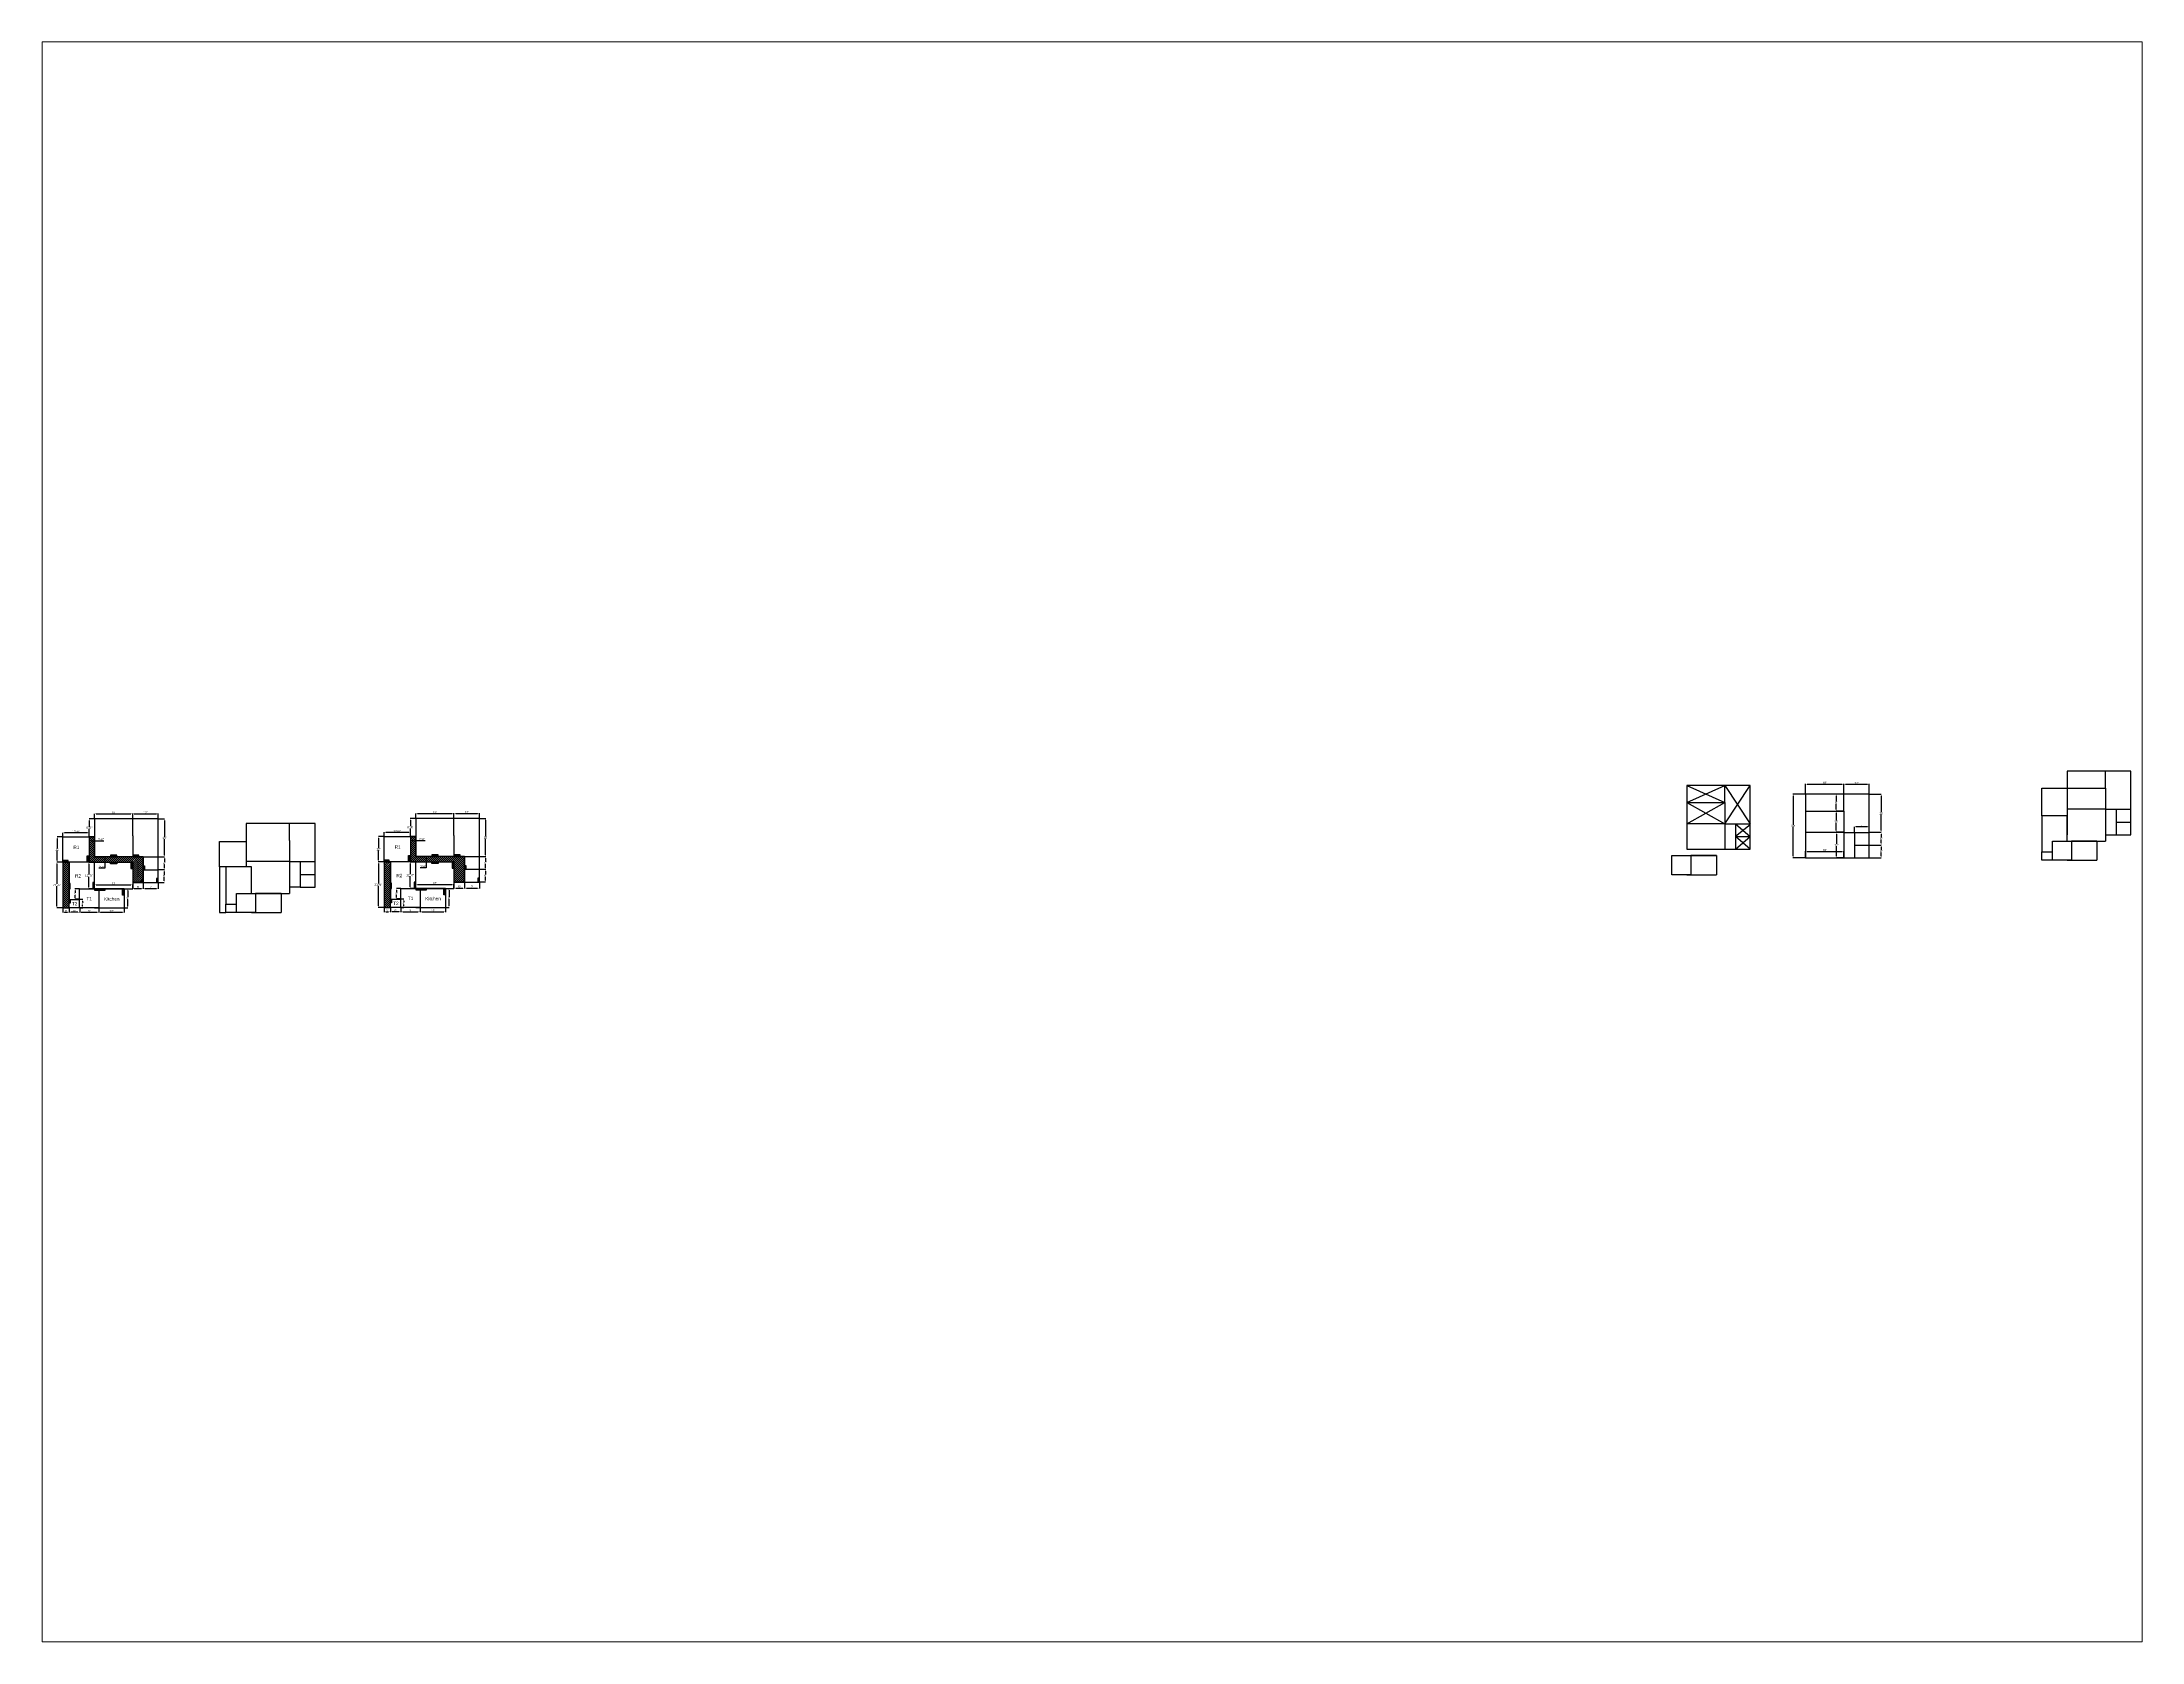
# Paper-space layout 'Layout1' of a CAD drawing. Header units: feet. Extents: x 1.05 to 9.45, y 0.8 to 7.2.
# The model-space entities are those that its viewports show. They can reach past a viewport. Long polylines and large blocks are cut down to what shows.
import ezdxf

# ---------------------------------------------------------------- set-up
doc = ezdxf.new("R2010")
doc.units = ezdxf.units.FT
doc.header["$MEASUREMENT"] = 0
doc.styles.get("Standard").update_dxf_attribs({"font": 'arial.ttf'})
doc.dimstyles.new('base', dxfattribs={"dimscale": 5, "dimtxt": 2.5, "dimasz": 1.9375, "dimexe": 0.18, "dimexo": 0.0625, "dimgap": 0.09, "dimtad": 1, "dimtih": 1, "dimtoh": 1, "dimzin": 0, "dimdsep": 46, "dimlunit": 4, "dimtxsty": 'Standard', "dimcen": 0.09, "dimclrd": 3, "dimclre": 2, "dimclrt": 4, "dimadec": 0, "dimazin": 0, "dimtfac": 1, "dimtofl": 0, "dimtmove": 0, "dimatfit": 3, "dimfxl": 1, "dimtfillclr": 1, "dimtolj": 1, "dimtzin": 0, "dimarcsym": 0})

# ---------------------------------------------------------------- blocks, each defined once
blk = doc.blocks.new('*D59')
at = {"color": 2, "lineweight": -2, "transparency": 16777216}
for p, q in [((10040, 779), (9969, 779)), ((10040, 419), (9969, 419))]:
    blk.add_line(p, q, dxfattribs=at)
at = {"color": 3, "lineweight": -2, "transparency": 16777216}
for p, q in [((9970, 769), (9970, 606)), ((9970, 429), (9970, 592))]:
    blk.add_line(p, q, dxfattribs=at)
at = {"color": 3, "transparency": 16777216}
for points in [[(9969, 769), (9972, 769), (9970, 779)], [(9969, 429), (9972, 429), (9970, 419)]]:
    blk.add_solid(points, dxfattribs=at)
at = {"layer": 'Defpoints', "color": 0, "transparency": 16777216}
for p in [(10041, 779), (9970, 419), (10041, 419)]:
    blk.add_point(p, dxfattribs=at)
at = {"color": 4, "transparency": 16777216, "insert": (9970, 599), "char_height": 12.5, "attachment_point": 5}
blk.add_mtext("\\A1;30'", dxfattribs=at)
blk = doc.blocks.new('*D60')
at = {"color": 2, "lineweight": -2, "transparency": 16777216}
for p, q in [((10041, 779), (10041, 837)), ((10257, 779), (10257, 837))]:
    blk.add_line(p, q, dxfattribs=at)
at = {"color": 3, "lineweight": -2, "transparency": 16777216}
blk.add_line((10050, 836), (10247, 836), dxfattribs=at)
at = {"color": 3, "transparency": 16777216}
for points in [[(10050, 837), (10050, 834), (10041, 836)], [(10247, 837), (10247, 834), (10257, 836)]]:
    blk.add_solid(points, dxfattribs=at)
at = {"layer": 'Defpoints', "color": 0, "transparency": 16777216}
for p in [(10257, 836), (10041, 779), (10257, 779)]:
    blk.add_point(p, dxfattribs=at)
at = {"color": 4, "transparency": 16777216, "insert": (10149, 843), "char_height": 12.5, "attachment_point": 5}
blk.add_mtext("\\A1;18'", dxfattribs=at)
blk = doc.blocks.new('*D61')
at = {"color": 2, "lineweight": -2, "transparency": 16777216}
for p, q in [((10257, 779), (10257, 837)), ((10401, 779), (10401, 837))]:
    blk.add_line(p, q, dxfattribs=at)
at = {"color": 3, "lineweight": -2, "transparency": 16777216}
blk.add_line((10266, 836), (10391, 836), dxfattribs=at)
at = {"color": 3, "transparency": 16777216}
for points in [[(10266, 837), (10266, 834), (10257, 836)], [(10391, 837), (10391, 834), (10401, 836)]]:
    blk.add_solid(points, dxfattribs=at)
at = {"layer": 'Defpoints', "color": 0, "transparency": 16777216}
for p in [(10401, 836), (10257, 779), (10401, 779)]:
    blk.add_point(p, dxfattribs=at)
at = {"color": 4, "transparency": 16777216, "insert": (10329, 842), "char_height": 12.5, "attachment_point": 5}
blk.add_mtext("\\A1;12'", dxfattribs=at)
blk = doc.blocks.new('*D62')
at = {"color": 2, "lineweight": -2, "transparency": 16777216}
for p, q in [((10401, 779), (10469, 779)), ((10401, 563), (10469, 563))]:
    blk.add_line(p, q, dxfattribs=at)
at = {"color": 3, "lineweight": -2, "transparency": 16777216}
for p, q in [((10469, 769), (10469, 678)), ((10469, 573), (10469, 664))]:
    blk.add_line(p, q, dxfattribs=at)
at = {"color": 3, "transparency": 16777216}
for points in [[(10467, 769), (10470, 769), (10469, 779)], [(10467, 573), (10470, 573), (10469, 563)]]:
    blk.add_solid(points, dxfattribs=at)
at = {"layer": 'Defpoints', "color": 0, "transparency": 16777216}
for p in [(10401, 779), (10401, 563), (10469, 563)]:
    blk.add_point(p, dxfattribs=at)
at = {"color": 4, "transparency": 16777216, "insert": (10469, 671), "char_height": 12.5, "attachment_point": 5}
blk.add_mtext("\\A1;18'", dxfattribs=at)
blk = doc.blocks.new('*D63')
at = {"color": 2, "lineweight": -2, "transparency": 16777216}
for p, q in [((10401, 563), (10469, 563)), ((10401, 491), (10469, 491))]:
    blk.add_line(p, q, dxfattribs=at)
at = {"color": 3, "lineweight": -2, "transparency": 16777216}
for p, q in [((10469, 553), (10469, 534)), ((10469, 501), (10469, 520))]:
    blk.add_line(p, q, dxfattribs=at)
at = {"color": 3, "transparency": 16777216}
for points in [[(10467, 553), (10470, 553), (10469, 563)], [(10467, 501), (10470, 501), (10469, 491)]]:
    blk.add_solid(points, dxfattribs=at)
at = {"layer": 'Defpoints', "color": 0, "transparency": 16777216}
for p in [(10401, 563), (10401, 491), (10469, 491)]:
    blk.add_point(p, dxfattribs=at)
at = {"color": 4, "transparency": 16777216, "insert": (10469, 527), "char_height": 12.5, "attachment_point": 5}
blk.add_mtext("\\A1;6'", dxfattribs=at)
blk = doc.blocks.new('*D64')
at = {"color": 2, "lineweight": -2, "transparency": 16777216}
for p, q in [((10401, 491), (10469, 491)), ((10401, 419), (10469, 419))]:
    blk.add_line(p, q, dxfattribs=at)
at = {"color": 3, "lineweight": -2, "transparency": 16777216}
for p, q in [((10469, 481), (10469, 462)), ((10469, 429), (10469, 448))]:
    blk.add_line(p, q, dxfattribs=at)
at = {"color": 3, "transparency": 16777216}
for points in [[(10467, 481), (10470, 481), (10469, 491)], [(10467, 429), (10470, 429), (10469, 419)]]:
    blk.add_solid(points, dxfattribs=at)
at = {"layer": 'Defpoints', "color": 0, "transparency": 16777216}
for p in [(10401, 491), (10401, 419), (10469, 419)]:
    blk.add_point(p, dxfattribs=at)
at = {"color": 4, "transparency": 16777216, "insert": (10469, 455), "char_height": 12.5, "attachment_point": 5}
blk.add_mtext("\\A1;6'", dxfattribs=at)
blk = doc.blocks.new('*D65')
at = {"color": 2, "lineweight": -2, "transparency": 16777216}
for p, q in [((10041, 419), (10041, 456)), ((10257, 419), (10257, 456))]:
    blk.add_line(p, q, dxfattribs=at)
at = {"color": 3, "lineweight": -2, "transparency": 16777216}
blk.add_line((10050, 455), (10247, 455), dxfattribs=at)
at = {"color": 3, "transparency": 16777216}
for points in [[(10050, 456), (10050, 453), (10041, 455)], [(10247, 456), (10247, 453), (10257, 455)]]:
    blk.add_solid(points, dxfattribs=at)
at = {"layer": 'Defpoints', "color": 0, "transparency": 16777216}
for p in [(10041, 419), (10257, 455), (10257, 419)]:
    blk.add_point(p, dxfattribs=at)
at = {"color": 4, "transparency": 16777216, "insert": (10149, 462), "char_height": 12.5, "attachment_point": 5}
blk.add_mtext("\\A1;18'", dxfattribs=at)
blk = doc.blocks.new('*D66')
at = {"color": 2, "lineweight": -2, "transparency": 16777216}
for p, q in [((10317, 563), (10317, 595)), ((10401, 563), (10401, 595))]:
    blk.add_line(p, q, dxfattribs=at)
at = {"color": 3, "lineweight": -2, "transparency": 16777216}
blk.add_line((10391, 594), (10326, 594), dxfattribs=at)
at = {"color": 3, "transparency": 16777216}
for points in [[(10326, 596), (10326, 593), (10317, 594)], [(10391, 596), (10391, 593), (10401, 594)]]:
    blk.add_solid(points, dxfattribs=at)
at = {"layer": 'Defpoints', "color": 0, "transparency": 16777216}
for p in [(10317, 594), (10317, 563), (10401, 563)]:
    blk.add_point(p, dxfattribs=at)
at = {"color": 4, "transparency": 16777216, "insert": (10359, 601), "char_height": 12.5, "attachment_point": 5}
blk.add_mtext("\\A1;7'", dxfattribs=at)
blk = doc.blocks.new('*D67')
at = {"color": 2, "lineweight": -2, "transparency": 16777216}
for p, q in [((10256, 779), (10214, 779)), ((10256, 683), (10214, 683))]:
    blk.add_line(p, q, dxfattribs=at)
at = {"color": 3, "lineweight": -2, "transparency": 16777216}
for p, q in [((10214, 769), (10214, 738)), ((10214, 693), (10214, 724))]:
    blk.add_line(p, q, dxfattribs=at)
at = {"color": 3, "transparency": 16777216}
for points in [[(10213, 769), (10216, 769), (10214, 779)], [(10213, 693), (10216, 693), (10214, 683)]]:
    blk.add_solid(points, dxfattribs=at)
at = {"layer": 'Defpoints', "color": 0, "transparency": 16777216}
for p in [(10257, 779), (10214, 683), (10257, 683)]:
    blk.add_point(p, dxfattribs=at)
at = {"color": 4, "transparency": 16777216, "insert": (10214, 731), "char_height": 12.5, "attachment_point": 5}
blk.add_mtext("\\A1;8'", dxfattribs=at)
blk = doc.blocks.new('*D68')
at = {"color": 2, "lineweight": -2, "transparency": 16777216}
for p, q in [((10256, 683), (10214, 683)), ((10256, 563), (10214, 563))]:
    blk.add_line(p, q, dxfattribs=at)
at = {"color": 3, "lineweight": -2, "transparency": 16777216}
for p, q in [((10214, 673), (10214, 630)), ((10214, 573), (10214, 616))]:
    blk.add_line(p, q, dxfattribs=at)
at = {"color": 3, "transparency": 16777216}
for points in [[(10213, 673), (10216, 673), (10214, 683)], [(10213, 573), (10216, 573), (10214, 563)]]:
    blk.add_solid(points, dxfattribs=at)
at = {"layer": 'Defpoints', "color": 0, "transparency": 16777216}
for p in [(10257, 683), (10214, 563), (10257, 563)]:
    blk.add_point(p, dxfattribs=at)
at = {"color": 4, "transparency": 16777216, "insert": (10214, 623), "char_height": 12.5, "attachment_point": 5}
blk.add_mtext("\\A1;10'", dxfattribs=at)
blk = doc.blocks.new('*D69')
at = {"color": 2, "lineweight": -2, "transparency": 16777216}
for p, q in [((10256, 563), (10215, 563)), ((10256, 419), (10215, 419))]:
    blk.add_line(p, q, dxfattribs=at)
at = {"color": 3, "lineweight": -2, "transparency": 16777216}
for p, q in [((10216, 553), (10216, 498)), ((10216, 429), (10216, 484))]:
    blk.add_line(p, q, dxfattribs=at)
at = {"color": 3, "transparency": 16777216}
for points in [[(10214, 553), (10217, 553), (10216, 563)], [(10214, 429), (10217, 429), (10216, 419)]]:
    blk.add_solid(points, dxfattribs=at)
at = {"layer": 'Defpoints', "color": 0, "transparency": 16777216}
for p in [(10257, 563), (10216, 419), (10257, 419)]:
    blk.add_point(p, dxfattribs=at)
at = {"color": 4, "transparency": 16777216, "insert": (10216, 491), "char_height": 12.5, "attachment_point": 5}
blk.add_mtext("\\A1;12'", dxfattribs=at)
blk = doc.blocks.new('*D70')
at = {"color": 2, "lineweight": -2, "transparency": 16777216}
for p, q in [((358, 640), (358, 668)), ((574, 640), (574, 668))]:
    blk.add_line(p, q, dxfattribs=at)
at = {"color": 3, "lineweight": -2, "transparency": 16777216}
blk.add_line((367, 667), (564, 667), dxfattribs=at)
at = {"color": 3, "transparency": 16777216}
for points in [[(367, 669), (367, 666), (358, 667)], [(564, 669), (564, 666), (574, 667)]]:
    blk.add_solid(points, dxfattribs=at)
at = {"layer": 'Defpoints', "color": 0, "transparency": 16777216}
for p in [(358, 640), (574, 667), (574, 640)]:
    blk.add_point(p, dxfattribs=at)
at = {"color": 4, "transparency": 16777216, "insert": (466, 674), "char_height": 12.5, "attachment_point": 5}
blk.add_mtext("\\A1;18'", dxfattribs=at)
blk = doc.blocks.new('*D71')
at = {"color": 2, "lineweight": -2, "transparency": 16777216}
for p, q in [((574, 640), (574, 669)), ((718, 640), (718, 669))]:
    blk.add_line(p, q, dxfattribs=at)
at = {"color": 3, "lineweight": -2, "transparency": 16777216}
blk.add_line((583, 668), (708, 668), dxfattribs=at)
at = {"color": 3, "transparency": 16777216}
for points in [[(583, 670), (583, 667), (574, 668)], [(708, 670), (708, 667), (718, 668)]]:
    blk.add_solid(points, dxfattribs=at)
at = {"layer": 'Defpoints', "color": 0, "transparency": 16777216}
for p in [(574, 640), (718, 668), (718, 640)]:
    blk.add_point(p, dxfattribs=at)
at = {"color": 4, "transparency": 16777216, "insert": (646, 675), "char_height": 12.5, "attachment_point": 5}
blk.add_mtext("\\A1;12'", dxfattribs=at)
blk = doc.blocks.new('*D72')
at = {"color": 2, "lineweight": -2, "transparency": 16777216}
for p, q in [((718, 640), (754, 640)), ((718, 424), (754, 424))]:
    blk.add_line(p, q, dxfattribs=at)
at = {"color": 3, "lineweight": -2, "transparency": 16777216}
for p, q in [((753, 630), (753, 538)), ((753, 433), (753, 525))]:
    blk.add_line(p, q, dxfattribs=at)
at = {"color": 3, "transparency": 16777216}
for points in [[(751, 630), (754, 630), (753, 640)], [(751, 433), (754, 433), (753, 424)]]:
    blk.add_solid(points, dxfattribs=at)
at = {"layer": 'Defpoints', "color": 0, "transparency": 16777216}
for p in [(718, 640), (718, 424), (753, 424)]:
    blk.add_point(p, dxfattribs=at)
at = {"color": 4, "transparency": 16777216, "insert": (753, 532), "char_height": 12.5, "attachment_point": 5}
blk.add_mtext("\\A1;18'", dxfattribs=at)
blk = doc.blocks.new('*D73')
at = {"color": 2, "lineweight": -2, "transparency": 16777216}
for p, q in [((718, 424), (753, 424)), ((718, 352), (753, 352))]:
    blk.add_line(p, q, dxfattribs=at)
at = {"color": 3, "lineweight": -2, "transparency": 16777216}
for p, q in [((753, 414), (753, 394)), ((753, 361), (753, 381))]:
    blk.add_line(p, q, dxfattribs=at)
at = {"color": 3, "transparency": 16777216}
for points in [[(751, 414), (754, 414), (753, 424)], [(751, 361), (754, 361), (753, 352)]]:
    blk.add_solid(points, dxfattribs=at)
at = {"layer": 'Defpoints', "color": 0, "transparency": 16777216}
for p in [(718, 424), (718, 352), (753, 352)]:
    blk.add_point(p, dxfattribs=at)
at = {"color": 4, "transparency": 16777216, "insert": (753, 388), "char_height": 12.5, "attachment_point": 5}
blk.add_mtext("\\A1;6'", dxfattribs=at)
blk = doc.blocks.new('*D74')
at = {"color": 2, "lineweight": -2, "transparency": 16777216}
for p, q in [((718, 352), (752, 352)), ((718, 280), (752, 280))]:
    blk.add_line(p, q, dxfattribs=at)
at = {"color": 3, "lineweight": -2, "transparency": 16777216}
for p, q in [((751, 342), (751, 322)), ((751, 289), (751, 309))]:
    blk.add_line(p, q, dxfattribs=at)
at = {"color": 3, "transparency": 16777216}
for points in [[(750, 342), (753, 342), (751, 352)], [(750, 289), (753, 289), (751, 280)]]:
    blk.add_solid(points, dxfattribs=at)
at = {"layer": 'Defpoints', "color": 0, "transparency": 16777216}
for p in [(718, 352), (718, 280), (751, 280)]:
    blk.add_point(p, dxfattribs=at)
at = {"color": 4, "transparency": 16777216, "insert": (751, 316), "char_height": 12.5, "attachment_point": 5}
blk.add_mtext("\\A1;6'", dxfattribs=at)
blk = doc.blocks.new('*D75')
at = {"color": 2, "lineweight": -2, "transparency": 16777216}
for p, q in [((634, 279), (634, 244)), ((718, 279), (718, 244))]:
    blk.add_line(p, q, dxfattribs=at)
at = {"color": 3, "lineweight": -2, "transparency": 16777216}
blk.add_line((643, 245), (708, 245), dxfattribs=at)
at = {"color": 3, "transparency": 16777216}
for points in [[(643, 247), (643, 243), (634, 245)], [(708, 247), (708, 243), (718, 245)]]:
    blk.add_solid(points, dxfattribs=at)
at = {"layer": 'Defpoints', "color": 0, "transparency": 16777216}
for p in [(634, 280), (718, 280), (718, 245)]:
    blk.add_point(p, dxfattribs=at)
at = {"color": 4, "transparency": 16777216, "insert": (676, 252), "char_height": 12.5, "attachment_point": 5}
blk.add_mtext("\\A1;7'", dxfattribs=at)
blk = doc.blocks.new('*D76')
at = {"color": 2, "lineweight": -2, "transparency": 16777216}
for p, q in [((357, 640), (327, 640)), ((357, 538), (327, 538))]:
    blk.add_line(p, q, dxfattribs=at)
at = {"color": 3, "lineweight": -2, "transparency": 16777216}
for p, q in [((328, 630), (328, 595)), ((328, 547), (328, 582))]:
    blk.add_line(p, q, dxfattribs=at)
at = {"color": 3, "transparency": 16777216}
for points in [[(326, 630), (329, 630), (328, 640)], [(326, 547), (329, 547), (328, 538)]]:
    blk.add_solid(points, dxfattribs=at)
at = {"layer": 'Defpoints', "color": 0, "transparency": 16777216}
for p in [(358, 640), (328, 538), (358, 538)]:
    blk.add_point(p, dxfattribs=at)
at = {"color": 4, "transparency": 16777216, "insert": (328, 589), "char_height": 12.5, "attachment_point": 5}
blk.add_mtext('\\A1;8\'-6"', dxfattribs=at)
blk = doc.blocks.new('*D77')
at = {"color": 2, "lineweight": -2, "transparency": 16777216}
for p, q in [((177, 538), (146, 538)), ((177, 394), (146, 394))]:
    blk.add_line(p, q, dxfattribs=at)
at = {"color": 3, "lineweight": -2, "transparency": 16777216}
for p, q in [((147, 528), (147, 472)), ((147, 403), (147, 459))]:
    blk.add_line(p, q, dxfattribs=at)
at = {"color": 3, "transparency": 16777216}
for points in [[(145, 528), (148, 528), (147, 538)], [(145, 403), (148, 403), (147, 394)]]:
    blk.add_solid(points, dxfattribs=at)
at = {"layer": 'Defpoints', "color": 0, "transparency": 16777216}
for p in [(178, 538), (147, 394), (178, 394)]:
    blk.add_point(p, dxfattribs=at)
at = {"color": 4, "transparency": 16777216, "insert": (147, 466), "char_height": 12.5, "attachment_point": 5}
blk.add_mtext("\\A1;12'", dxfattribs=at)
blk = doc.blocks.new('*D78')
at = {"color": 2, "lineweight": -2, "transparency": 16777216}
for p, q in [((178, 538), (178, 561)), ((328, 538), (328, 561))]:
    blk.add_line(p, q, dxfattribs=at)
at = {"color": 3, "lineweight": -2, "transparency": 16777216}
blk.add_line((318, 560), (187, 560), dxfattribs=at)
at = {"color": 3, "transparency": 16777216}
for points in [[(187, 562), (187, 558), (178, 560)], [(318, 562), (318, 558), (328, 560)]]:
    blk.add_solid(points, dxfattribs=at)
at = {"layer": 'Defpoints', "color": 0, "transparency": 16777216}
for p in [(178, 560), (178, 538), (328, 538)]:
    blk.add_point(p, dxfattribs=at)
at = {"color": 4, "transparency": 16777216, "insert": (253, 567), "char_height": 12.5, "attachment_point": 5}
blk.add_mtext('\\A1;12\'-6"', dxfattribs=at)
blk = doc.blocks.new('*D79')
at = {"color": 2, "lineweight": -2, "transparency": 16777216}
for p, q in [((177, 394), (144, 394)), ((177, 136), (144, 136))]:
    blk.add_line(p, q, dxfattribs=at)
at = {"color": 3, "lineweight": -2, "transparency": 16777216}
for p, q in [((145, 384), (145, 271)), ((145, 145), (145, 258))]:
    blk.add_line(p, q, dxfattribs=at)
at = {"color": 3, "transparency": 16777216}
for points in [[(144, 384), (147, 384), (145, 394)], [(144, 145), (147, 145), (145, 136)]]:
    blk.add_solid(points, dxfattribs=at)
at = {"layer": 'Defpoints', "color": 0, "transparency": 16777216}
for p in [(178, 394), (145, 136), (178, 136)]:
    blk.add_point(p, dxfattribs=at)
at = {"color": 4, "transparency": 16777216, "insert": (145, 265), "char_height": 12.5, "attachment_point": 5}
blk.add_mtext('\\A1;21\'-6"', dxfattribs=at)
blk = doc.blocks.new('*D80')
at = {"color": 2, "lineweight": -2, "transparency": 16777216}
for p, q in [((357, 394), (325, 394)), ((357, 244), (325, 244))]:
    blk.add_line(p, q, dxfattribs=at)
at = {"color": 3, "lineweight": -2, "transparency": 16777216}
for p, q in [((326, 384), (326, 325)), ((326, 253), (326, 312))]:
    blk.add_line(p, q, dxfattribs=at)
at = {"color": 3, "transparency": 16777216}
for points in [[(324, 384), (327, 384), (326, 394)], [(324, 253), (327, 253), (326, 244)]]:
    blk.add_solid(points, dxfattribs=at)
at = {"layer": 'Defpoints', "color": 0, "transparency": 16777216}
for p in [(358, 394), (326, 244), (358, 244)]:
    blk.add_point(p, dxfattribs=at)
at = {"color": 4, "transparency": 16777216, "insert": (326, 319), "char_height": 12.5, "attachment_point": 5}
blk.add_mtext('\\A1;12\'-6"', dxfattribs=at)
blk = doc.blocks.new('*D81')
at = {"color": 2, "lineweight": -2, "transparency": 16777216}
for p, q in [((273, 244), (247, 244)), ((273, 184), (247, 184))]:
    blk.add_line(p, q, dxfattribs=at)
at = {"color": 3, "lineweight": -2, "transparency": 16777216}
for p, q in [((248, 234), (248, 220)), ((248, 193), (248, 207))]:
    blk.add_line(p, q, dxfattribs=at)
at = {"color": 3, "transparency": 16777216}
for points in [[(247, 234), (250, 234), (248, 244)], [(247, 193), (250, 193), (248, 184)]]:
    blk.add_solid(points, dxfattribs=at)
at = {"layer": 'Defpoints', "color": 0, "transparency": 16777216}
for p in [(274, 244), (248, 184), (274, 184)]:
    blk.add_point(p, dxfattribs=at)
at = {"color": 4, "transparency": 16777216, "insert": (248, 214), "char_height": 12.5, "attachment_point": 5}
blk.add_mtext("\\A1;5'", dxfattribs=at)
blk = doc.blocks.new('*D82')
at = {"color": 2, "lineweight": -2, "transparency": 16777216}
for p, q in [((214, 135), (214, 110)), ((274, 135), (274, 110))]:
    blk.add_line(p, q, dxfattribs=at)
at = {"color": 3, "lineweight": -2, "transparency": 16777216}
blk.add_line((264, 111), (223, 111), dxfattribs=at)
at = {"color": 3, "transparency": 16777216}
for points in [[(223, 112), (223, 109), (214, 111)], [(264, 112), (264, 109), (274, 111)]]:
    blk.add_solid(points, dxfattribs=at)
at = {"layer": 'Defpoints', "color": 0, "transparency": 16777216}
for p in [(214, 136), (274, 136), (214, 111)]:
    blk.add_point(p, dxfattribs=at)
at = {"color": 4, "transparency": 16777216, "insert": (244, 117), "char_height": 12.5, "attachment_point": 5}
blk.add_mtext("\\A1;5'", dxfattribs=at)
blk = doc.blocks.new('*D83')
at = {"color": 2, "lineweight": -2, "transparency": 16777216}
for p, q in [((178, 135), (178, 110)), ((214, 135), (214, 110))]:
    blk.add_line(p, q, dxfattribs=at)
at = {"color": 3, "lineweight": -2, "transparency": 16777216}
blk.add_line((187, 111), (204, 111), dxfattribs=at)
at = {"color": 3, "transparency": 16777216}
for points in [[(187, 112), (187, 109), (178, 111)], [(204, 112), (204, 109), (214, 111)]]:
    blk.add_solid(points, dxfattribs=at)
at = {"layer": 'Defpoints', "color": 0, "transparency": 16777216}
for p in [(178, 136), (214, 136), (214, 111)]:
    blk.add_point(p, dxfattribs=at)
at = {"color": 4, "transparency": 16777216, "insert": (196, 117), "char_height": 12.5, "attachment_point": 5}
blk.add_mtext("\\A1;3'", dxfattribs=at)
blk = doc.blocks.new('*D84')
at = {"color": 2, "lineweight": -2, "transparency": 16777216}
for p, q in [((274, 184), (291, 184)), ((274, 136), (291, 136))]:
    blk.add_line(p, q, dxfattribs=at)
at = {"color": 3, "lineweight": -2, "transparency": 16777216}
for p, q in [((290, 174), (290, 166)), ((290, 145), (290, 153))]:
    blk.add_line(p, q, dxfattribs=at)
at = {"color": 3, "transparency": 16777216}
for points in [[(288, 174), (291, 174), (290, 184)], [(288, 145), (291, 145), (290, 136)]]:
    blk.add_solid(points, dxfattribs=at)
at = {"layer": 'Defpoints', "color": 0, "transparency": 16777216}
for p in [(274, 184), (274, 136), (290, 136)]:
    blk.add_point(p, dxfattribs=at)
at = {"color": 4, "transparency": 16777216, "insert": (290, 160), "char_height": 12.5, "attachment_point": 5}
blk.add_mtext("\\A1;4'", dxfattribs=at)
blk = doc.blocks.new('*D85')
at = {"color": 2, "lineweight": -2, "transparency": 16777216}
for p, q in [((274, 135), (274, 110)), ((382, 135), (382, 110))]:
    blk.add_line(p, q, dxfattribs=at)
at = {"color": 3, "lineweight": -2, "transparency": 16777216}
blk.add_line((283, 111), (372, 111), dxfattribs=at)
at = {"color": 3, "transparency": 16777216}
for points in [[(283, 112), (283, 109), (274, 111)], [(372, 112), (372, 109), (382, 111)]]:
    blk.add_solid(points, dxfattribs=at)
at = {"layer": 'Defpoints', "color": 0, "transparency": 16777216}
for p in [(274, 136), (382, 136), (382, 111)]:
    blk.add_point(p, dxfattribs=at)
at = {"color": 4, "transparency": 16777216, "insert": (328, 117), "char_height": 12.5, "attachment_point": 5}
blk.add_mtext("\\A1;9'", dxfattribs=at)
blk = doc.blocks.new('*D86')
at = {"color": 2, "lineweight": -2, "transparency": 16777216}
for p, q in [((382, 135), (382, 110)), ((526, 135), (526, 110))]:
    blk.add_line(p, q, dxfattribs=at)
at = {"color": 3, "lineweight": -2, "transparency": 16777216}
blk.add_line((391, 111), (516, 111), dxfattribs=at)
at = {"color": 3, "transparency": 16777216}
for points in [[(391, 112), (391, 109), (382, 111)], [(516, 112), (516, 109), (526, 111)]]:
    blk.add_solid(points, dxfattribs=at)
at = {"layer": 'Defpoints', "color": 0, "transparency": 16777216}
for p in [(382, 136), (526, 136), (526, 111)]:
    blk.add_point(p, dxfattribs=at)
at = {"color": 4, "transparency": 16777216, "insert": (454, 117), "char_height": 12.5, "attachment_point": 5}
blk.add_mtext("\\A1;12'", dxfattribs=at)
blk = doc.blocks.new('*D87')
at = {"color": 2, "lineweight": -2, "transparency": 16777216}
for p, q in [((526, 244), (546, 244)), ((526, 136), (546, 136))]:
    blk.add_line(p, q, dxfattribs=at)
at = {"color": 3, "lineweight": -2, "transparency": 16777216}
for p, q in [((546, 234), (546, 196)), ((546, 145), (546, 183))]:
    blk.add_line(p, q, dxfattribs=at)
at = {"color": 3, "transparency": 16777216}
for points in [[(544, 234), (547, 234), (546, 244)], [(544, 145), (547, 145), (546, 136)]]:
    blk.add_solid(points, dxfattribs=at)
at = {"layer": 'Defpoints', "color": 0, "transparency": 16777216}
for p in [(526, 244), (526, 136), (546, 136)]:
    blk.add_point(p, dxfattribs=at)
at = {"color": 4, "transparency": 16777216, "insert": (546, 190), "char_height": 12.5, "attachment_point": 5}
blk.add_mtext("\\A1;9'", dxfattribs=at)
blk = doc.blocks.new('*D88')
at = {"color": 2, "lineweight": -2, "transparency": 16777216}
for p, q in [((358, 244), (358, 267)), ((574, 244), (574, 267))]:
    blk.add_line(p, q, dxfattribs=at)
at = {"color": 3, "lineweight": -2, "transparency": 16777216}
blk.add_line((367, 266), (564, 266), dxfattribs=at)
at = {"color": 3, "transparency": 16777216}
for points in [[(367, 267), (367, 264), (358, 266)], [(564, 267), (564, 264), (574, 266)]]:
    blk.add_solid(points, dxfattribs=at)
at = {"layer": 'Defpoints', "color": 0, "transparency": 16777216}
for p in [(358, 244), (574, 266), (574, 244)]:
    blk.add_point(p, dxfattribs=at)
at = {"color": 4, "transparency": 16777216, "insert": (466, 273), "char_height": 12.5, "attachment_point": 5}
blk.add_mtext("\\A1;18'", dxfattribs=at)
blk = doc.blocks.new('*D112')
at = {"color": 2, "lineweight": -2, "transparency": 16777216}
for p, q in [((574, 279), (574, 244)), ((634, 279), (634, 244))]:
    blk.add_line(p, q, dxfattribs=at)
at = {"color": 3, "lineweight": -2, "transparency": 16777216}
blk.add_line((583, 245), (624, 245), dxfattribs=at)
at = {"color": 3, "transparency": 16777216}
for points in [[(583, 247), (583, 243), (574, 245)], [(624, 247), (624, 243), (634, 245)]]:
    blk.add_solid(points, dxfattribs=at)
at = {"layer": 'Defpoints', "color": 0, "transparency": 16777216}
for p in [(574, 280), (634, 280), (634, 245)]:
    blk.add_point(p, dxfattribs=at)
at = {"color": 4, "transparency": 16777216, "insert": (604, 252), "char_height": 12.5, "attachment_point": 5}
blk.add_mtext("\\A1;5'", dxfattribs=at)
blk = doc.blocks.new('*D113')
at = {"color": 2, "lineweight": -2, "transparency": 16777216}
for p, q in [((358, 424), (418, 424)), ((358, 394), (418, 394))]:
    blk.add_line(p, q, dxfattribs=at)
at = {"color": 3, "lineweight": -2, "transparency": 16777216}
for p, q in [((417, 360), (383, 360)), ((417, 414), (417, 403)), ((417, 394), (417, 360))]:
    blk.add_line(p, q, dxfattribs=at)
at = {"color": 3, "transparency": 16777216}
for points in [[(415, 414), (418, 414), (417, 424)], [(415, 403), (418, 403), (417, 394)]]:
    blk.add_solid(points, dxfattribs=at)
at = {"layer": 'Defpoints', "color": 0, "transparency": 16777216}
for p in [(358, 424), (358, 394), (417, 394)]:
    blk.add_point(p, dxfattribs=at)
at = {"color": 4, "transparency": 16777216, "insert": (399, 367), "char_height": 12.5, "attachment_point": 5}
blk.add_mtext('\\A1;2\'-6"', dxfattribs=at)
blk = doc.blocks.new('*D114')
at = {"color": 2, "lineweight": -2, "transparency": 16777216}
for p, q in [((328, 537), (328, 514)), ((358, 537), (358, 514))]:
    blk.add_line(p, q, dxfattribs=at)
at = {"color": 3, "lineweight": -2, "transparency": 16777216}
for p, q in [((338, 515), (348, 515)), ((358, 515), (411, 515))]:
    blk.add_line(p, q, dxfattribs=at)
at = {"color": 3, "transparency": 16777216}
for points in [[(338, 517), (338, 513), (328, 515)], [(348, 517), (348, 513), (358, 515)]]:
    blk.add_solid(points, dxfattribs=at)
at = {"layer": 'Defpoints', "color": 0, "transparency": 16777216}
for p in [(328, 538), (328, 515), (358, 538)]:
    blk.add_point(p, dxfattribs=at)
at = {"color": 4, "transparency": 16777216, "insert": (394, 522), "char_height": 12.5, "attachment_point": 5}
blk.add_mtext('\\A1;2\'-6"', dxfattribs=at)
blk = doc.blocks.new('*D142')
at = {"color": 2, "lineweight": -2, "transparency": 16777216}
for p, q in [((2176, 642), (2176, 670)), ((2392, 642), (2392, 670))]:
    blk.add_line(p, q, dxfattribs=at)
at = {"color": 3, "lineweight": -2, "transparency": 16777216}
blk.add_line((2186, 669), (2382, 669), dxfattribs=at)
at = {"color": 3, "transparency": 16777216}
for points in [[(2186, 671), (2186, 668), (2176, 669)], [(2382, 671), (2382, 668), (2392, 669)]]:
    blk.add_solid(points, dxfattribs=at)
at = {"layer": 'Defpoints', "color": 0, "transparency": 16777216}
for p in [(2176, 642), (2392, 669), (2392, 642)]:
    blk.add_point(p, dxfattribs=at)
at = {"color": 4, "transparency": 16777216, "insert": (2284, 676), "char_height": 12.5, "attachment_point": 5}
blk.add_mtext("\\A1;18'", dxfattribs=at)
blk = doc.blocks.new('*D143')
at = {"color": 2, "lineweight": -2, "transparency": 16777216}
for p, q in [((2392, 642), (2392, 671)), ((2536, 642), (2536, 671))]:
    blk.add_line(p, q, dxfattribs=at)
at = {"color": 3, "lineweight": -2, "transparency": 16777216}
blk.add_line((2402, 670), (2526, 670), dxfattribs=at)
at = {"color": 3, "transparency": 16777216}
for points in [[(2402, 672), (2402, 669), (2392, 670)], [(2526, 672), (2526, 669), (2536, 670)]]:
    blk.add_solid(points, dxfattribs=at)
at = {"layer": 'Defpoints', "color": 0, "transparency": 16777216}
for p in [(2392, 642), (2536, 670), (2536, 642)]:
    blk.add_point(p, dxfattribs=at)
at = {"color": 4, "transparency": 16777216, "insert": (2464, 677), "char_height": 12.5, "attachment_point": 5}
blk.add_mtext("\\A1;12'", dxfattribs=at)
blk = doc.blocks.new('*D144')
at = {"color": 2, "lineweight": -2, "transparency": 16777216}
for p, q in [((2536, 642), (2572, 642)), ((2536, 426), (2572, 426))]:
    blk.add_line(p, q, dxfattribs=at)
at = {"color": 3, "lineweight": -2, "transparency": 16777216}
for p, q in [((2571, 632), (2571, 540)), ((2571, 435), (2571, 527))]:
    blk.add_line(p, q, dxfattribs=at)
at = {"color": 3, "transparency": 16777216}
for points in [[(2569, 632), (2573, 632), (2571, 642)], [(2569, 435), (2573, 435), (2571, 426)]]:
    blk.add_solid(points, dxfattribs=at)
at = {"layer": 'Defpoints', "color": 0, "transparency": 16777216}
for p in [(2536, 642), (2536, 426), (2571, 426)]:
    blk.add_point(p, dxfattribs=at)
at = {"color": 4, "transparency": 16777216, "insert": (2571, 534), "char_height": 12.5, "attachment_point": 5}
blk.add_mtext("\\A1;18'", dxfattribs=at)
blk = doc.blocks.new('*D145')
at = {"color": 2, "lineweight": -2, "transparency": 16777216}
for p, q in [((2536, 426), (2572, 426)), ((2536, 354), (2572, 354))]:
    blk.add_line(p, q, dxfattribs=at)
at = {"color": 3, "lineweight": -2, "transparency": 16777216}
for p, q in [((2571, 416), (2571, 396)), ((2571, 363), (2571, 383))]:
    blk.add_line(p, q, dxfattribs=at)
at = {"color": 3, "transparency": 16777216}
for points in [[(2569, 416), (2572, 416), (2571, 426)], [(2569, 363), (2572, 363), (2571, 354)]]:
    blk.add_solid(points, dxfattribs=at)
at = {"layer": 'Defpoints', "color": 0, "transparency": 16777216}
for p in [(2536, 426), (2536, 354), (2571, 354)]:
    blk.add_point(p, dxfattribs=at)
at = {"color": 4, "transparency": 16777216, "insert": (2571, 390), "char_height": 12.5, "attachment_point": 5}
blk.add_mtext("\\A1;6'", dxfattribs=at)
blk = doc.blocks.new('*D146')
at = {"color": 2, "lineweight": -2, "transparency": 16777216}
for p, q in [((2536, 354), (2570, 354)), ((2536, 282), (2570, 282))]:
    blk.add_line(p, q, dxfattribs=at)
at = {"color": 3, "lineweight": -2, "transparency": 16777216}
for p, q in [((2570, 344), (2570, 324)), ((2570, 291), (2570, 311))]:
    blk.add_line(p, q, dxfattribs=at)
at = {"color": 3, "transparency": 16777216}
for points in [[(2568, 344), (2571, 344), (2570, 354)], [(2568, 291), (2571, 291), (2570, 282)]]:
    blk.add_solid(points, dxfattribs=at)
at = {"layer": 'Defpoints', "color": 0, "transparency": 16777216}
for p in [(2536, 354), (2536, 282), (2570, 282)]:
    blk.add_point(p, dxfattribs=at)
at = {"color": 4, "transparency": 16777216, "insert": (2570, 318), "char_height": 12.5, "attachment_point": 5}
blk.add_mtext("\\A1;6'", dxfattribs=at)
blk = doc.blocks.new('*D147')
at = {"color": 2, "lineweight": -2, "transparency": 16777216}
for p, q in [((2452, 281), (2452, 246)), ((2536, 281), (2536, 246))]:
    blk.add_line(p, q, dxfattribs=at)
at = {"color": 3, "lineweight": -2, "transparency": 16777216}
blk.add_line((2462, 247), (2526, 247), dxfattribs=at)
at = {"color": 3, "transparency": 16777216}
for points in [[(2462, 249), (2462, 245), (2452, 247)], [(2526, 249), (2526, 245), (2536, 247)]]:
    blk.add_solid(points, dxfattribs=at)
at = {"layer": 'Defpoints', "color": 0, "transparency": 16777216}
for p in [(2452, 282), (2536, 282), (2536, 247)]:
    blk.add_point(p, dxfattribs=at)
at = {"color": 4, "transparency": 16777216, "insert": (2494, 254), "char_height": 12.5, "attachment_point": 5}
blk.add_mtext("\\A1;7'", dxfattribs=at)
blk = doc.blocks.new('*D148')
at = {"color": 2, "lineweight": -2, "transparency": 16777216}
for p, q in [((2176, 642), (2145, 642)), ((2176, 540), (2145, 540))]:
    blk.add_line(p, q, dxfattribs=at)
at = {"color": 3, "lineweight": -2, "transparency": 16777216}
for p, q in [((2146, 632), (2146, 597)), ((2146, 549), (2146, 584))]:
    blk.add_line(p, q, dxfattribs=at)
at = {"color": 3, "transparency": 16777216}
for points in [[(2144, 632), (2148, 632), (2146, 642)], [(2144, 549), (2148, 549), (2146, 540)]]:
    blk.add_solid(points, dxfattribs=at)
at = {"layer": 'Defpoints', "color": 0, "transparency": 16777216}
for p in [(2176, 642), (2146, 540), (2176, 540)]:
    blk.add_point(p, dxfattribs=at)
at = {"color": 4, "transparency": 16777216, "insert": (2146, 591), "char_height": 12.5, "attachment_point": 5}
blk.add_mtext('\\A1;8\'-6"', dxfattribs=at)
blk = doc.blocks.new('*D149')
at = {"color": 2, "lineweight": -2, "transparency": 16777216}
for p, q in [((1996, 540), (1964, 540)), ((1996, 396), (1964, 396))]:
    blk.add_line(p, q, dxfattribs=at)
at = {"color": 3, "lineweight": -2, "transparency": 16777216}
for p, q in [((1965, 530), (1965, 474)), ((1965, 405), (1965, 461))]:
    blk.add_line(p, q, dxfattribs=at)
at = {"color": 3, "transparency": 16777216}
for points in [[(1963, 530), (1967, 530), (1965, 540)], [(1963, 405), (1967, 405), (1965, 396)]]:
    blk.add_solid(points, dxfattribs=at)
at = {"layer": 'Defpoints', "color": 0, "transparency": 16777216}
for p in [(1996, 540), (1965, 396), (1996, 396)]:
    blk.add_point(p, dxfattribs=at)
at = {"color": 4, "transparency": 16777216, "insert": (1965, 468), "char_height": 12.5, "attachment_point": 5}
blk.add_mtext("\\A1;12'", dxfattribs=at)
blk = doc.blocks.new('*D150')
at = {"color": 2, "lineweight": -2, "transparency": 16777216}
for p, q in [((1996, 540), (1996, 563)), ((2146, 540), (2146, 563))]:
    blk.add_line(p, q, dxfattribs=at)
at = {"color": 3, "lineweight": -2, "transparency": 16777216}
blk.add_line((2136, 562), (2006, 562), dxfattribs=at)
at = {"color": 3, "transparency": 16777216}
for points in [[(2006, 564), (2006, 560), (1996, 562)], [(2136, 564), (2136, 560), (2146, 562)]]:
    blk.add_solid(points, dxfattribs=at)
at = {"layer": 'Defpoints', "color": 0, "transparency": 16777216}
for p in [(1996, 562), (1996, 540), (2146, 540)]:
    blk.add_point(p, dxfattribs=at)
at = {"color": 4, "transparency": 16777216, "insert": (2071, 569), "char_height": 12.5, "attachment_point": 5}
blk.add_mtext('\\A1;12\'-6"', dxfattribs=at)
blk = doc.blocks.new('*D151')
at = {"color": 2, "lineweight": -2, "transparency": 16777216}
for p, q in [((1996, 396), (1963, 396)), ((1996, 138), (1963, 138))]:
    blk.add_line(p, q, dxfattribs=at)
at = {"color": 3, "lineweight": -2, "transparency": 16777216}
for p, q in [((1964, 386), (1964, 273)), ((1964, 147), (1964, 260))]:
    blk.add_line(p, q, dxfattribs=at)
at = {"color": 3, "transparency": 16777216}
for points in [[(1962, 386), (1965, 386), (1964, 396)], [(1962, 147), (1965, 147), (1964, 138)]]:
    blk.add_solid(points, dxfattribs=at)
at = {"layer": 'Defpoints', "color": 0, "transparency": 16777216}
for p in [(1996, 396), (1964, 138), (1996, 138)]:
    blk.add_point(p, dxfattribs=at)
at = {"color": 4, "transparency": 16777216, "insert": (1964, 267), "char_height": 12.5, "attachment_point": 5}
blk.add_mtext('\\A1;21\'-6"', dxfattribs=at)
blk = doc.blocks.new('*D152')
at = {"color": 2, "lineweight": -2, "transparency": 16777216}
for p, q in [((2176, 396), (2143, 396)), ((2176, 246), (2143, 246))]:
    blk.add_line(p, q, dxfattribs=at)
at = {"color": 3, "lineweight": -2, "transparency": 16777216}
for p, q in [((2144, 386), (2144, 327)), ((2144, 255), (2144, 314))]:
    blk.add_line(p, q, dxfattribs=at)
at = {"color": 3, "transparency": 16777216}
for points in [[(2142, 386), (2146, 386), (2144, 396)], [(2142, 255), (2146, 255), (2144, 246)]]:
    blk.add_solid(points, dxfattribs=at)
at = {"layer": 'Defpoints', "color": 0, "transparency": 16777216}
for p in [(2176, 396), (2144, 246), (2176, 246)]:
    blk.add_point(p, dxfattribs=at)
at = {"color": 4, "transparency": 16777216, "insert": (2144, 321), "char_height": 12.5, "attachment_point": 5}
blk.add_mtext('\\A1;12\'-6"', dxfattribs=at)
blk = doc.blocks.new('*D153')
at = {"color": 2, "lineweight": -2, "transparency": 16777216}
for p, q in [((2092, 246), (2066, 246)), ((2092, 186), (2066, 186))]:
    blk.add_line(p, q, dxfattribs=at)
at = {"color": 3, "lineweight": -2, "transparency": 16777216}
for p, q in [((2067, 236), (2067, 222)), ((2067, 195), (2067, 209))]:
    blk.add_line(p, q, dxfattribs=at)
at = {"color": 3, "transparency": 16777216}
for points in [[(2065, 236), (2068, 236), (2067, 246)], [(2065, 195), (2068, 195), (2067, 186)]]:
    blk.add_solid(points, dxfattribs=at)
at = {"layer": 'Defpoints', "color": 0, "transparency": 16777216}
for p in [(2092, 246), (2067, 186), (2092, 186)]:
    blk.add_point(p, dxfattribs=at)
at = {"color": 4, "transparency": 16777216, "insert": (2067, 216), "char_height": 12.5, "attachment_point": 5}
blk.add_mtext("\\A1;5'", dxfattribs=at)
blk = doc.blocks.new('*D154')
at = {"color": 2, "lineweight": -2, "transparency": 16777216}
for p, q in [((2032, 137), (2032, 112)), ((2092, 137), (2092, 112))]:
    blk.add_line(p, q, dxfattribs=at)
at = {"color": 3, "lineweight": -2, "transparency": 16777216}
blk.add_line((2082, 113), (2042, 113), dxfattribs=at)
at = {"color": 3, "transparency": 16777216}
for points in [[(2042, 114), (2042, 111), (2032, 113)], [(2082, 114), (2082, 111), (2092, 113)]]:
    blk.add_solid(points, dxfattribs=at)
at = {"layer": 'Defpoints', "color": 0, "transparency": 16777216}
for p in [(2032, 138), (2092, 138), (2032, 113)]:
    blk.add_point(p, dxfattribs=at)
at = {"color": 4, "transparency": 16777216, "insert": (2062, 119), "char_height": 12.5, "attachment_point": 5}
blk.add_mtext("\\A1;5'", dxfattribs=at)
blk = doc.blocks.new('*D155')
at = {"color": 2, "lineweight": -2, "transparency": 16777216}
for p, q in [((1996, 137), (1996, 112)), ((2032, 137), (2032, 112))]:
    blk.add_line(p, q, dxfattribs=at)
at = {"color": 3, "lineweight": -2, "transparency": 16777216}
blk.add_line((2006, 113), (2022, 113), dxfattribs=at)
at = {"color": 3, "transparency": 16777216}
for points in [[(2006, 114), (2006, 111), (1996, 113)], [(2022, 114), (2022, 111), (2032, 113)]]:
    blk.add_solid(points, dxfattribs=at)
at = {"layer": 'Defpoints', "color": 0, "transparency": 16777216}
for p in [(1996, 138), (2032, 138), (2032, 113)]:
    blk.add_point(p, dxfattribs=at)
at = {"color": 4, "transparency": 16777216, "insert": (2014, 119), "char_height": 12.5, "attachment_point": 5}
blk.add_mtext("\\A1;3'", dxfattribs=at)
blk = doc.blocks.new('*D156')
at = {"color": 2, "lineweight": -2, "transparency": 16777216}
for p, q in [((2092, 186), (2109, 186)), ((2092, 138), (2109, 138))]:
    blk.add_line(p, q, dxfattribs=at)
at = {"color": 3, "lineweight": -2, "transparency": 16777216}
for p, q in [((2108, 176), (2108, 168)), ((2108, 147), (2108, 155))]:
    blk.add_line(p, q, dxfattribs=at)
at = {"color": 3, "transparency": 16777216}
for points in [[(2106, 176), (2110, 176), (2108, 186)], [(2106, 147), (2110, 147), (2108, 138)]]:
    blk.add_solid(points, dxfattribs=at)
at = {"layer": 'Defpoints', "color": 0, "transparency": 16777216}
for p in [(2092, 186), (2092, 138), (2108, 138)]:
    blk.add_point(p, dxfattribs=at)
at = {"color": 4, "transparency": 16777216, "insert": (2108, 162), "char_height": 12.5, "attachment_point": 5}
blk.add_mtext("\\A1;4'", dxfattribs=at)
blk = doc.blocks.new('*D157')
at = {"color": 2, "lineweight": -2, "transparency": 16777216}
for p, q in [((2092, 137), (2092, 112)), ((2200, 137), (2200, 112))]:
    blk.add_line(p, q, dxfattribs=at)
at = {"color": 3, "lineweight": -2, "transparency": 16777216}
blk.add_line((2102, 113), (2190, 113), dxfattribs=at)
at = {"color": 3, "transparency": 16777216}
for points in [[(2102, 114), (2102, 111), (2092, 113)], [(2190, 114), (2190, 111), (2200, 113)]]:
    blk.add_solid(points, dxfattribs=at)
at = {"layer": 'Defpoints', "color": 0, "transparency": 16777216}
for p in [(2092, 138), (2200, 138), (2200, 113)]:
    blk.add_point(p, dxfattribs=at)
at = {"color": 4, "transparency": 16777216, "insert": (2146, 119), "char_height": 12.5, "attachment_point": 5}
blk.add_mtext("\\A1;9'", dxfattribs=at)
blk = doc.blocks.new('*D158')
at = {"color": 2, "lineweight": -2, "transparency": 16777216}
for p, q in [((2200, 137), (2200, 112)), ((2344, 137), (2344, 112))]:
    blk.add_line(p, q, dxfattribs=at)
at = {"color": 3, "lineweight": -2, "transparency": 16777216}
blk.add_line((2210, 113), (2334, 113), dxfattribs=at)
at = {"color": 3, "transparency": 16777216}
for points in [[(2210, 114), (2210, 111), (2200, 113)], [(2334, 114), (2334, 111), (2344, 113)]]:
    blk.add_solid(points, dxfattribs=at)
at = {"layer": 'Defpoints', "color": 0, "transparency": 16777216}
for p in [(2200, 138), (2344, 138), (2344, 113)]:
    blk.add_point(p, dxfattribs=at)
at = {"color": 4, "transparency": 16777216, "insert": (2272, 119), "char_height": 12.5, "attachment_point": 5}
blk.add_mtext("\\A1;12'", dxfattribs=at)
blk = doc.blocks.new('*D159')
at = {"color": 2, "lineweight": -2, "transparency": 16777216}
for p, q in [((2344, 246), (2365, 246)), ((2344, 138), (2365, 138))]:
    blk.add_line(p, q, dxfattribs=at)
at = {"color": 3, "lineweight": -2, "transparency": 16777216}
for p, q in [((2364, 236), (2364, 198)), ((2364, 147), (2364, 185))]:
    blk.add_line(p, q, dxfattribs=at)
at = {"color": 3, "transparency": 16777216}
for points in [[(2362, 236), (2365, 236), (2364, 246)], [(2362, 147), (2365, 147), (2364, 138)]]:
    blk.add_solid(points, dxfattribs=at)
at = {"layer": 'Defpoints', "color": 0, "transparency": 16777216}
for p in [(2344, 246), (2344, 138), (2364, 138)]:
    blk.add_point(p, dxfattribs=at)
at = {"color": 4, "transparency": 16777216, "insert": (2364, 192), "char_height": 12.5, "attachment_point": 5}
blk.add_mtext("\\A1;9'", dxfattribs=at)
blk = doc.blocks.new('*D160')
at = {"color": 2, "lineweight": -2, "transparency": 16777216}
for p, q in [((2176, 246), (2176, 269)), ((2392, 246), (2392, 269))]:
    blk.add_line(p, q, dxfattribs=at)
at = {"color": 3, "lineweight": -2, "transparency": 16777216}
blk.add_line((2186, 268), (2382, 268), dxfattribs=at)
at = {"color": 3, "transparency": 16777216}
for points in [[(2186, 269), (2186, 266), (2176, 268)], [(2382, 269), (2382, 266), (2392, 268)]]:
    blk.add_solid(points, dxfattribs=at)
at = {"layer": 'Defpoints', "color": 0, "transparency": 16777216}
for p in [(2176, 246), (2392, 268), (2392, 246)]:
    blk.add_point(p, dxfattribs=at)
at = {"color": 4, "transparency": 16777216, "insert": (2284, 275), "char_height": 12.5, "attachment_point": 5}
blk.add_mtext("\\A1;18'", dxfattribs=at)
blk = doc.blocks.new('*D161')
at = {"color": 2, "lineweight": -2, "transparency": 16777216}
for p, q in [((2392, 281), (2392, 246)), ((2452, 281), (2452, 246))]:
    blk.add_line(p, q, dxfattribs=at)
at = {"color": 3, "lineweight": -2, "transparency": 16777216}
blk.add_line((2402, 247), (2442, 247), dxfattribs=at)
at = {"color": 3, "transparency": 16777216}
for points in [[(2402, 249), (2402, 245), (2392, 247)], [(2442, 249), (2442, 245), (2452, 247)]]:
    blk.add_solid(points, dxfattribs=at)
at = {"layer": 'Defpoints', "color": 0, "transparency": 16777216}
for p in [(2392, 282), (2452, 282), (2452, 247)]:
    blk.add_point(p, dxfattribs=at)
at = {"color": 4, "transparency": 16777216, "insert": (2422, 254), "char_height": 12.5, "attachment_point": 5}
blk.add_mtext("\\A1;5'", dxfattribs=at)
blk = doc.blocks.new('*D162')
at = {"color": 2, "lineweight": -2, "transparency": 16777216}
for p, q in [((2176, 426), (2236, 426)), ((2176, 396), (2236, 396))]:
    blk.add_line(p, q, dxfattribs=at)
at = {"color": 3, "lineweight": -2, "transparency": 16777216}
for p, q in [((2235, 362), (2201, 362)), ((2235, 416), (2235, 405)), ((2235, 396), (2235, 362))]:
    blk.add_line(p, q, dxfattribs=at)
at = {"color": 3, "transparency": 16777216}
for points in [[(2233, 416), (2236, 416), (2235, 426)], [(2233, 405), (2236, 405), (2235, 396)]]:
    blk.add_solid(points, dxfattribs=at)
at = {"layer": 'Defpoints', "color": 0, "transparency": 16777216}
for p in [(2176, 426), (2176, 396), (2235, 396)]:
    blk.add_point(p, dxfattribs=at)
at = {"color": 4, "transparency": 16777216, "insert": (2218, 369), "char_height": 12.5, "attachment_point": 5}
blk.add_mtext('\\A1;2\'-6"', dxfattribs=at)
blk = doc.blocks.new('*D163')
at = {"color": 2, "lineweight": -2, "transparency": 16777216}
for p, q in [((2146, 539), (2146, 516)), ((2176, 539), (2176, 516))]:
    blk.add_line(p, q, dxfattribs=at)
at = {"color": 3, "lineweight": -2, "transparency": 16777216}
for p, q in [((2156, 517), (2166, 517)), ((2176, 517), (2229, 517))]:
    blk.add_line(p, q, dxfattribs=at)
at = {"color": 3, "transparency": 16777216}
for points in [[(2156, 519), (2156, 515), (2146, 517)], [(2166, 519), (2166, 515), (2176, 517)]]:
    blk.add_solid(points, dxfattribs=at)
at = {"layer": 'Defpoints', "color": 0, "transparency": 16777216}
for p in [(2146, 540), (2146, 517), (2176, 540)]:
    blk.add_point(p, dxfattribs=at)
at = {"color": 4, "transparency": 16777216, "insert": (2212, 524), "char_height": 12.5, "attachment_point": 5}
blk.add_mtext('\\A1;2\'-6"', dxfattribs=at)

msp = doc.modelspace()

# ---------------------------------------------------------------- hatches: boundary and pattern name
h = msp.add_hatch()
h.set_pattern_fill('_USER', color=256, scale=8, angle=45, style=0, pattern_type=0)
h.set_pattern_definition([(45, (0, 0), (-5.656854, 5.656854), [])])
h.paths.add_polyline_path([(357.752, 537.603), (327.752, 537.603), (327.752, 393.603), (357.752, 393.603), (573.752, 393.603), (573.752, 279.603), (633.752, 279.603), (633.752, 423.603), (573.752, 423.603), (357.752, 423.603)])
h = msp.add_hatch()
h.set_pattern_fill('_USER', color=256, scale=8, angle=45, style=0, pattern_type=0)
h.set_pattern_definition([(45, (1818.271, 2.002), (-5.656854, 5.656854), [])])
h.paths.add_polyline_path([(2176.023, 539.604), (2146.023, 539.604), (2146.023, 395.604), (2176.023, 395.604), (2392.023, 395.604), (2392.023, 281.604), (2452.023, 281.604), (2452.023, 425.604), (2392.023, 425.604), (2176.023, 425.604)])
h = msp.add_hatch(color=256)
h.set_gradient(color1=(0, 0, 255), color2=(255, 255, 0))
h.paths.add_polyline_path([(177.752, 402.658), (177.752, 393.603), (207.752, 393.603), (207.752, 402.658)])
h = msp.add_hatch()
h.set_pattern_fill('_USER', color=256, scale=8, angle=45, pattern_type=0)
h.set_pattern_definition([(45, (213.752, 135.603), (-5.65685, 5.65685), [])])
h.paths.add_polyline_path([(213.752, 393.603), (177.752, 393.603), (177.752, 135.603), (213.752, 135.603), (213.752, 183.603)])
h = msp.add_hatch(color=256)
h.set_gradient(color1=(0, 0, 255), color2=(255, 255, 0))
h.paths.add_polyline_path([(316.92, 393.603), (327.752, 393.603), (327.752, 429.659), (316.92, 429.659)])
h = msp.add_hatch(color=256)
h.set_gradient(color1=(0, 0, 255), color2=(255, 255, 0))
h.paths.add_polyline_path([(484.339, 423.603), (484.339, 433.073), (448.383, 433.073), (448.383, 423.603)])
h = msp.add_hatch(color=256)
h.set_gradient(color1=(0, 0, 255), color2=(255, 255, 0))
h.paths.add_polyline_path([(448.383, 393.603), (448.383, 385.402), (484.339, 385.402), (484.339, 393.603)])
h = msp.add_hatch(color=256)
h.set_gradient(color1=(0, 0, 255), color2=(255, 255, 0))
h.paths.add_polyline_path([(564.075, 357.645), (573.752, 357.645), (573.752, 393.603), (564.075, 393.603)])
h = msp.add_hatch(color=256)
h.set_gradient(color1=(0, 0, 255), color2=(255, 255, 0))
h.paths.add_polyline_path([(573.752, 434.239), (573.752, 423.603), (608.145, 423.603), (608.145, 434.239)])
h = msp.add_hatch(color=256)
h.set_gradient(color1=(0, 0, 255), color2=(255, 255, 0))
h.paths.add_polyline_path([(633.752, 351.603), (640.667, 351.603), (640.667, 373.101), (633.752, 373.101)])
h = msp.add_hatch(color=256)
h.set_gradient(color1=(0, 0, 255), color2=(255, 255, 0))
h.paths.add_polyline_path([(1996.023, 404.66), (1996.023, 395.604), (2026.023, 395.604), (2026.023, 404.66)])
h = msp.add_hatch()
h.set_pattern_fill('_USER', color=256, scale=8, angle=45, pattern_type=0)
h.set_pattern_definition([(45, (2032.023, 137.604), (-5.65685, 5.65685), [])])
h.paths.add_polyline_path([(1996.023, 137.604), (2032.023, 137.604), (2032.023, 185.604), (2032.023, 395.604), (1996.023, 395.604)])
h = msp.add_hatch(color=256)
h.set_gradient(color1=(0, 0, 255), color2=(255, 255, 0))
h.paths.add_polyline_path([(2135.191, 395.604), (2146.023, 395.604), (2146.023, 431.661), (2135.191, 431.661)])
h = msp.add_hatch(color=256)
h.set_gradient(color1=(0, 0, 255), color2=(255, 255, 0))
h.paths.add_polyline_path([(2302.61, 425.604), (2302.61, 435.075), (2266.654, 435.075), (2266.654, 425.604)])
h = msp.add_hatch(color=256)
h.set_gradient(color1=(0, 0, 255), color2=(255, 255, 0))
h.paths.add_polyline_path([(2266.654, 395.604), (2266.654, 387.404), (2302.61, 387.404), (2302.61, 395.604)])
h = msp.add_hatch(color=256)
h.set_gradient(color1=(0, 0, 255), color2=(255, 255, 0))
h.paths.add_polyline_path([(2382.347, 359.646), (2392.023, 359.646), (2392.023, 395.604), (2382.347, 395.604)])
h = msp.add_hatch(color=256)
h.set_gradient(color1=(0, 0, 255), color2=(255, 255, 0))
h.paths.add_polyline_path([(2392.023, 436.241), (2392.023, 425.604), (2426.416, 425.604), (2426.416, 436.241)])
h = msp.add_hatch(color=256)
h.set_gradient(color1=(0, 0, 255), color2=(255, 255, 0))
h.paths.add_polyline_path([(2452.023, 353.604), (2458.938, 353.604), (2458.938, 375.103), (2452.023, 375.103)])
h = msp.add_hatch(color=256)
h.set_gradient(color1=(0, 0, 255), color2=(255, 255, 0))
h.paths.add_polyline_path([(213.752, 243.603), (220.427, 243.603), (220.427, 273.684), (213.752, 273.684)])
h = msp.add_hatch(color=256)
h.set_gradient(color1=(0, 0, 255), color2=(255, 255, 0))
h.paths.add_polyline_path([(357.752, 279.659), (348.282, 279.659), (348.282, 243.603), (357.752, 243.603)])
h = msp.add_hatch(color=256)
h.set_gradient(color1=(0, 0, 255), color2=(255, 255, 0))
h.paths.add_polyline_path([(357.752, 243.603), (357.752, 234.824), (381.752, 234.824), (381.752, 243.603)])
h = msp.add_hatch(color=256)
h.set_gradient(color1=(0, 0, 255), color2=(255, 255, 0))
h.paths.add_polyline_path([(417.858, 234.8), (417.858, 243.603), (381.752, 243.603), (381.752, 234.8)])
h = msp.add_hatch(color=256)
h.set_gradient(color1=(0, 0, 255), color2=(255, 255, 0))
h.paths.add_polyline_path([(525.752, 243.603), (515.401, 243.603), (515.401, 207.496), (525.752, 207.496)])
h = msp.add_hatch(color=256)
h.set_gradient(color1=(0, 0, 255), color2=(255, 255, 0))
h.paths.add_polyline_path([(717.752, 301.101), (708.736, 301.101), (708.736, 279.603), (717.752, 279.603)])
h = msp.add_hatch(color=256)
h.set_gradient(color1=(0, 0, 255), color2=(255, 255, 0))
h.paths.add_polyline_path([(2032.023, 245.604), (2038.698, 245.604), (2038.698, 275.685), (2032.023, 275.685)])
h = msp.add_hatch(color=256)
h.set_gradient(color1=(0, 0, 255), color2=(255, 255, 0))
h.paths.add_polyline_path([(2176.023, 281.661), (2166.553, 281.661), (2166.553, 245.604), (2176.023, 245.604)])
h = msp.add_hatch(color=256)
h.set_gradient(color1=(0, 0, 255), color2=(255, 255, 0))
h.paths.add_polyline_path([(2176.023, 245.604), (2176.023, 236.825), (2200.023, 236.825), (2200.023, 245.604)])
h = msp.add_hatch(color=256)
h.set_gradient(color1=(0, 0, 255), color2=(255, 255, 0))
h.paths.add_polyline_path([(2236.129, 236.801), (2236.129, 245.604), (2200.023, 245.604), (2200.023, 236.801)])
h = msp.add_hatch(color=256)
h.set_gradient(color1=(0, 0, 255), color2=(255, 255, 0))
h.paths.add_polyline_path([(2344.023, 245.604), (2333.672, 245.604), (2333.672, 209.498), (2344.023, 209.498)])
h = msp.add_hatch(color=256)
h.set_gradient(color1=(0, 0, 255), color2=(255, 255, 0))
h.paths.add_polyline_path([(2536.023, 303.103), (2527.007, 303.103), (2527.007, 281.604), (2536.023, 281.604)])
h = msp.add_hatch(color=256)
h.set_gradient(color1=(0, 0, 255), color2=(255, 255, 0))
h.paths.add_polyline_path([(213.752, 162.104), (220.667, 162.104), (220.667, 183.603), (213.752, 183.603)])
h = msp.add_hatch(color=256)
h.set_gradient(color1=(0, 0, 255), color2=(255, 255, 0))
h.paths.add_polyline_path([(2032.023, 164.106), (2038.938, 164.106), (2038.938, 185.604), (2032.023, 185.604)])

# ---------------------------------------------------------------- linework, layer by layer
for p, q in [((11881.894, 909.168), (11521.894, 909.168)), ((11521.894, 909.168), (11521.894, 549.168)), ((11737.894, 813.168), (11737.894, 909.168)), ((11881.894, 549.168), (11881.894, 909.168)), ((9367.846, 827.246), (9583.846, 731.246)), ((9367.846, 731.246), (9583.846, 827.246)), ((9367.846, 731.246), (9583.846, 731.246)), ((9367.846, 731.246), (9583.846, 611.246)), ((9367.846, 611.246), (9583.846, 731.246)), ((9583.846, 731.246), (9583.846, 827.246)), ((9583.846, 827.246), (9727.846, 611.246)), ((9583.846, 611.246), (9727.846, 827.246)), ((9583.846, 731.246), (9583.846, 611.246)), ((10256.721, 682.846), (10256.721, 778.846)), ((11377.894, 657.168), (11377.894, 813.168)), ((11377.894, 813.168), (11521.894, 813.168)), ((11521.894, 813.168), (11737.894, 813.168)), ((11737.894, 813.168), (11737.894, 693.168)), ((717.752, 639.603), (357.752, 639.603)), ((357.752, 639.603), (357.752, 543.603)), ((573.752, 543.603), (573.752, 639.603)), ((717.752, 279.603), (717.752, 639.603)), ((1605.543, 613.142), (1215.543, 613.142)), ((1215.543, 613.142), (1215.543, 511.142)), ((1461.543, 517.142), (1461.543, 613.142)), ((1605.543, 253.142), (1605.543, 613.142)), ((2536.023, 641.604), (2176.023, 641.604)), ((2176.023, 641.604), (2176.023, 545.604)), ((2392.023, 545.604), (2392.023, 641.604)), ((2536.023, 281.604), (2536.023, 641.604)), ((9583.846, 611.246), (9367.846, 611.246)), ((9583.846, 611.246), (9727.846, 611.246)), ((9583.846, 611.246), (9583.846, 467.246)), ((9643.846, 611.246), (9643.846, 467.246)), ((9643.846, 611.246), (9727.846, 539.246)), ((9727.846, 605.182), (9643.846, 539.246)), ((10040.721, 682.846), (10256.721, 682.846)), ((10256.721, 682.846), (10256.721, 562.846)), ((11521.894, 657.168), (11377.894, 657.168)), ((11377.894, 657.168), (11377.894, 453.168)), ((11737.894, 693.168), (11521.894, 693.168)), ((11521.894, 513.168), (11521.894, 657.168)), ((11737.894, 693.168), (11881.894, 693.168)), ((11737.894, 693.168), (11737.894, 549.168)), ((11797.894, 693.168), (11797.894, 549.168)), ((11797.894, 621.168), (11881.894, 621.168)), ((177.752, 393.603), (177.752, 537.603)), ((177.752, 537.603), (327.752, 537.603)), ((327.752, 537.603), (327.752, 393.603)), ((327.752, 537.603), (357.752, 537.603)), ((357.752, 543.603), (357.752, 423.603)), ((573.752, 543.603), (573.752, 423.603)), ((1065.543, 367.142), (1065.543, 511.142)), ((1065.543, 511.142), (1215.543, 511.142)), ((1215.543, 511.142), (1215.543, 367.142)), ((1461.543, 517.142), (1461.543, 397.142)), ((1996.023, 395.604), (1996.023, 539.604)), ((1996.023, 539.604), (2146.023, 539.604)), ((2146.023, 539.604), (2146.023, 395.604)), ((2146.023, 539.604), (2176.023, 539.604)), ((2176.023, 545.604), (2176.023, 425.604)), ((2392.023, 545.604), (2392.023, 425.604)), ((9643.846, 539.246), (9727.846, 539.246)), ((9727.846, 467.246), (9643.846, 539.246)), ((9643.846, 467.246), (9727.846, 539.246)), ((10256.721, 562.846), (10040.721, 562.846)), ((10256.721, 562.846), (10400.721, 562.846)), ((10256.721, 562.846), (10256.721, 418.846)), ((10316.721, 562.846), (10316.721, 418.846)), ((10316.721, 490.846), (10400.721, 490.846)), ((11437.894, 405.168), (11437.894, 513.168)), ((11437.894, 513.168), (11545.894, 513.168)), ((11521.894, 513.168), (11689.894, 513.168)), ((11689.894, 513.168), (11545.894, 513.168)), ((11545.894, 513.168), (11545.894, 405.168)), ((11689.894, 513.168), (11689.894, 405.168)), ((11689.894, 513.168), (11737.894, 513.168)), ((11737.894, 549.168), (11881.894, 549.168)), ((11737.894, 549.168), (11737.894, 513.168)), ((357.752, 393.603), (177.752, 393.603)), ((177.752, 393.603), (177.752, 135.603)), ((213.752, 393.603), (213.752, 183.603)), ((573.752, 423.603), (357.752, 423.603)), ((357.752, 243.603), (357.752, 393.603)), ((357.752, 393.603), (573.752, 393.603)), ((573.752, 423.603), (717.752, 423.603)), ((573.752, 393.603), (573.752, 243.603)), ((633.752, 423.603), (633.752, 279.603)), ((1245.543, 367.142), (1065.543, 367.142)), ((1065.543, 367.142), (1065.543, 109.142)), ((1101.543, 367.142), (1101.543, 157.142)), ((1461.543, 397.142), (1215.543, 397.142)), ((1245.543, 217.142), (1245.543, 367.142)), ((1461.543, 397.142), (1605.543, 397.142)), ((1461.543, 397.142), (1461.543, 217.142)), ((1521.543, 397.142), (1521.543, 253.142)), ((2176.023, 395.604), (1996.023, 395.604)), ((1996.023, 395.604), (1996.023, 137.604)), ((2032.023, 395.604), (2032.023, 185.604)), ((2392.023, 425.604), (2176.023, 425.604)), ((2176.023, 245.604), (2176.023, 395.604)), ((2176.023, 395.604), (2392.023, 395.604)), ((2392.023, 425.604), (2536.023, 425.604)), ((2392.023, 395.604), (2392.023, 245.604)), ((2452.023, 425.604), (2452.023, 281.604)), ((9283.846, 323.246), (9283.846, 431.246)), ((9283.846, 431.246), (9391.846, 431.246)), ((9367.846, 431.246), (9535.846, 431.246)), ((9535.846, 431.246), (9391.846, 431.246)), ((9391.846, 431.246), (9391.846, 323.246)), ((9535.846, 431.246), (9535.846, 323.246)), ((11377.894, 405.168), (11377.894, 453.168)), ((11377.894, 453.168), (11437.894, 453.168)), ((11437.894, 405.168), (11377.894, 405.168)), ((11545.894, 405.168), (11437.894, 405.168)), ((11521.894, 405.168), (11689.894, 405.168)), ((273.752, 135.603), (273.752, 243.603)), ((273.752, 243.603), (381.752, 243.603)), ((357.752, 243.603), (525.752, 243.603)), ((525.752, 243.603), (381.752, 243.603)), ((381.752, 243.603), (381.752, 135.603)), ((525.752, 243.603), (525.752, 135.603)), ((525.752, 243.603), (573.752, 243.603)), ((633.752, 279.603), (573.752, 279.603)), ((633.752, 351.603), (717.752, 351.603)), ((633.752, 279.603), (717.752, 279.603)), ((1521.543, 253.142), (1461.543, 253.142)), ((1521.543, 325.142), (1605.543, 325.142)), ((1521.543, 253.142), (1605.543, 253.142)), ((2092.023, 137.604), (2092.023, 245.604)), ((2092.023, 245.604), (2200.023, 245.604)), ((2176.023, 245.604), (2344.023, 245.604)), ((2344.023, 245.604), (2200.023, 245.604)), ((2200.023, 245.604), (2200.023, 137.604)), ((2344.023, 245.604), (2344.023, 137.604)), ((2344.023, 245.604), (2392.023, 245.604)), ((2452.023, 281.604), (2392.023, 281.604)), ((2452.023, 353.604), (2536.023, 353.604)), ((2452.023, 281.604), (2536.023, 281.604)), ((9391.846, 323.246), (9283.846, 323.246)), ((9367.846, 323.246), (9535.846, 323.246)), ((177.752, 135.603), (213.752, 135.603)), ((213.752, 135.603), (213.752, 183.603)), ((213.752, 183.603), (273.752, 183.603)), ((273.752, 135.603), (213.752, 135.603)), ((381.752, 135.603), (273.752, 135.603)), ((357.752, 135.603), (525.752, 135.603)), ((1101.543, 109.142), (1101.543, 157.142)), ((1101.543, 157.142), (1161.543, 157.142)), ((1161.543, 109.142), (1161.543, 217.142)), ((1161.543, 217.142), (1269.543, 217.142)), ((1245.543, 217.142), (1413.543, 217.142)), ((1413.543, 217.142), (1269.543, 217.142)), ((1269.543, 217.142), (1269.543, 109.142)), ((1413.543, 217.142), (1413.543, 109.142)), ((1413.543, 217.142), (1461.543, 217.142)), ((1996.023, 137.604), (2032.023, 137.604)), ((2032.023, 137.604), (2032.023, 185.604)), ((2032.023, 185.604), (2092.023, 185.604)), ((2092.023, 137.604), (2032.023, 137.604)), ((2200.023, 137.604), (2092.023, 137.604)), ((2176.023, 137.604), (2344.023, 137.604)), ((1065.543, 109.142), (1101.543, 109.142)), ((1161.543, 109.142), (1101.543, 109.142)), ((1269.543, 109.142), (1161.543, 109.142)), ((1245.543, 109.142), (1413.543, 109.142))]:
    msp.add_line(p, q)
for points in [[(9367.846, 467.246), (9727.846, 467.246), (9727.846, 827.246), (9367.846, 827.246)], [(10040.721, 418.846), (10400.721, 418.846), (10400.721, 778.846), (10040.721, 778.846)], [(357.752, 537.603), (327.752, 537.603), (327.752, 393.603), (357.752, 393.603), (573.752, 393.603), (573.752, 279.603), (633.752, 279.603), (633.752, 423.603), (573.752, 423.603), (357.752, 423.603), (357.752, 537.603)], [(2176.023, 539.604), (2146.023, 539.604), (2146.023, 395.604), (2176.023, 395.604), (2392.023, 395.604), (2392.023, 281.604), (2452.023, 281.604), (2452.023, 425.604), (2392.023, 425.604), (2176.023, 425.604), (2176.023, 539.604)], [(177.752, 393.603), (207.752, 393.603), (207.752, 402.658), (177.752, 402.658)], [(213.752, 393.603), (177.752, 393.603), (177.752, 135.603), (213.752, 135.603), (213.752, 183.603), (213.752, 393.603)], [(327.752, 393.603), (316.92, 393.603), (316.92, 429.659), (327.752, 429.659)], [(448.383, 433.073), (448.383, 423.603), (484.339, 423.603), (484.339, 433.073)], [(448.383, 385.402), (448.383, 393.603), (484.339, 393.603), (484.339, 385.402)], [(573.752, 393.603), (564.075, 393.603), (564.075, 357.645), (573.752, 357.645)], [(573.752, 423.603), (608.145, 423.603), (608.145, 434.239), (573.752, 434.239)], [(633.752, 373.101), (640.667, 373.101), (640.667, 351.603), (633.752, 351.603)], [(1996.023, 395.604), (2026.023, 395.604), (2026.023, 404.66), (1996.023, 404.66)], [(2032.023, 395.604), (1996.023, 395.604), (1996.023, 137.604), (2032.023, 137.604), (2032.023, 185.604), (2032.023, 395.604)], [(2146.023, 395.604), (2135.191, 395.604), (2135.191, 431.661), (2146.023, 431.661)], [(2266.654, 435.075), (2266.654, 425.604), (2302.61, 425.604), (2302.61, 435.075)], [(2266.654, 387.404), (2266.654, 395.604), (2302.61, 395.604), (2302.61, 387.404)], [(2392.023, 395.604), (2382.347, 395.604), (2382.347, 359.646), (2392.023, 359.646)], [(2392.023, 425.604), (2426.416, 425.604), (2426.416, 436.241), (2392.023, 436.241)], [(2452.023, 375.103), (2458.938, 375.103), (2458.938, 353.604), (2452.023, 353.604)], [(213.752, 243.603), (220.427, 243.603), (220.427, 273.684), (213.752, 273.684)], [(348.282, 243.603), (357.752, 243.603), (357.752, 279.659), (348.282, 279.659)], [(381.752, 243.603), (357.752, 243.603), (357.752, 234.824), (381.752, 234.824)], [(381.752, 243.603), (381.752, 234.8), (417.858, 234.8), (417.858, 243.603)], [(515.401, 243.603), (525.752, 243.603), (525.752, 207.496), (515.401, 207.496)], [(717.752, 301.101), (708.736, 301.101), (708.736, 279.603), (717.752, 279.603)], [(2032.023, 245.604), (2038.698, 245.604), (2038.698, 275.685), (2032.023, 275.685)], [(2166.553, 245.604), (2176.023, 245.604), (2176.023, 281.661), (2166.553, 281.661)], [(2200.023, 245.604), (2176.023, 245.604), (2176.023, 236.825), (2200.023, 236.825)], [(2200.023, 245.604), (2200.023, 236.801), (2236.129, 236.801), (2236.129, 245.604)], [(2333.672, 245.604), (2344.023, 245.604), (2344.023, 209.498), (2333.672, 209.498)], [(2536.023, 303.103), (2527.007, 303.103), (2527.007, 281.604), (2536.023, 281.604)], [(213.752, 183.603), (220.667, 183.603), (220.667, 162.104), (213.752, 162.104)], [(2032.023, 185.604), (2038.938, 185.604), (2038.938, 164.106), (2032.023, 164.106)]]:
    msp.add_lwpolyline(points, close=True)

# ---------------------------------------------------------------- texts
for s, p in [('R1', (238.225, 468.582)), ('R1', (2056.496, 470.583)), ('R2', (247.931, 307.243)), ('R2', (2066.202, 309.245)), ('T2', (230.042, 149.79)), ('T1', (312.578, 178.109)), ('Kitchen', (411.431, 176.359)), ('T2', (2048.313, 151.791)), ('T1', (2130.849, 180.111)), ('Kitchen', (2229.702, 178.361))]:
    msp.add_text(s, height=18.8435).set_placement(p)
at = {"char_height": 0.2, "attachment_point": 1}
for s, width, insert in [('current design', 882.50236, (10054.14, 319.446)), ('Old', 788.5322, (10172.624, 348.02))]:
    msp.add_mtext_dynamic_manual_height_columns(s, width=width, gutter_width=1, heights=[0], dxfattribs=dict(at, insert=insert))

# ---------------------------------------------------------------- dimensions: what is measured, and where the dimension line sits
for base, p1, p2, picture, middle in [((10256.721, 835.731), (10040.721, 778.846), (10256.721, 778.846), '*D60', (10148.721, 842.563)), ((10400.721, 835.731), (10256.721, 778.846), (10400.721, 778.846), '*D61', (10328.721, 842.457)), ((573.752, 667.154), (357.752, 639.603), (573.752, 639.603), '*D70', (465.752, 673.986)), ((717.752, 668.314), (573.752, 639.603), (717.752, 639.603), '*D71', (645.752, 675.04)), ((2392.023, 669.156), (2176.023, 641.604), (2392.023, 641.604), '*D142', (2284.023, 675.988)), ((2536.023, 670.316), (2392.023, 641.604), (2536.023, 641.604), '*D143', (2464.023, 677.041)), ((10316.721, 594.226), (10400.721, 562.846), (10316.721, 562.846), '*D66', (10358.721, 600.926)), ((177.752, 560.083), (327.752, 537.603), (177.752, 537.603), '*D78', (252.752, 566.915)), ((1996.023, 562.085), (2146.023, 539.604), (1996.023, 539.604), '*D150', (2071.023, 568.917)), ((10256.721, 454.708), (10040.721, 418.846), (10256.721, 418.846), '*D65', (10148.721, 461.54)), ((573.752, 265.751), (357.752, 243.603), (573.752, 243.603), '*D88', (465.752, 272.583)), ((633.752, 244.977), (573.752, 279.603), (633.752, 279.603), '*D112', (603.752, 251.784)), ((717.752, 244.977), (633.752, 279.603), (717.752, 279.603), '*D75', (675.752, 251.677)), ((2392.023, 267.752), (2176.023, 245.604), (2392.023, 245.604), '*D160', (2284.023, 274.585)), ((2452.023, 246.979), (2392.023, 281.604), (2452.023, 281.604), '*D161', (2422.023, 253.785)), ((2536.023, 246.979), (2452.023, 281.604), (2536.023, 281.604), '*D147', (2494.023, 253.679)), ((213.752, 110.616), (177.752, 135.603), (213.752, 135.603), '*D83', (195.752, 117.452)), ((213.752, 110.619), (273.752, 135.603), (213.752, 135.603), '*D82', (243.752, 117.425)), ((381.752, 110.64), (273.752, 135.603), (381.752, 135.603), '*D85', (327.752, 117.472)), ((525.752, 110.626), (381.752, 135.603), (525.752, 135.603), '*D86', (453.752, 117.351)), ((2032.023, 112.617), (1996.023, 137.604), (2032.023, 137.604), '*D155', (2014.023, 119.454)), ((2032.023, 112.62), (2092.023, 137.604), (2032.023, 137.604), '*D154', (2062.023, 119.427)), ((2200.023, 112.642), (2092.023, 137.604), (2200.023, 137.604), '*D157', (2146.023, 119.474)), ((2344.023, 112.627), (2200.023, 137.604), (2344.023, 137.604), '*D158', (2272.023, 119.353))]:
    dim = msp.add_linear_dim(base=base, p1=p1, p2=p2, dimstyle='base')
    dim.commit()
    dim.dimension.update_dxf_attribs({"geometry": picture, "text_midpoint": middle})
for base, p1, p2, picture, middle in [((9970.271, 418.846), (10040.721, 778.846), (10040.721, 418.846), '*D59', (9970.271, 598.846)), ((10214.453, 682.846), (10256.721, 778.846), (10256.721, 682.846), '*D67', (10214.453, 730.846)), ((10468.55, 562.846), (10400.721, 778.846), (10400.721, 562.846), '*D62', (10468.55, 670.846)), ((752.698, 423.603), (717.752, 639.603), (717.752, 423.603), '*D72', (752.698, 531.603)), ((2570.97, 425.604), (2536.023, 641.604), (2536.023, 425.604), '*D144', (2570.97, 533.604)), ((10214.453, 562.846), (10256.721, 682.846), (10256.721, 562.846), '*D68', (10214.453, 622.846)), ((146.827, 393.603), (177.752, 537.603), (177.752, 393.603), '*D77', (146.827, 465.603)), ((1965.098, 395.604), (1996.023, 539.604), (1996.023, 395.604), '*D149', (1965.098, 467.604)), ((10468.55, 490.846), (10400.721, 562.846), (10400.721, 490.846), '*D63', (10468.55, 526.846)), ((10468.55, 418.846), (10400.721, 490.846), (10400.721, 418.846), '*D64', (10468.55, 454.846)), ((325.743, 243.603), (357.752, 393.603), (357.752, 243.603), '*D80', (325.743, 318.603)), ((752.512, 351.603), (717.752, 423.603), (717.752, 351.603), '*D73', (752.512, 387.603)), ((2144.014, 245.604), (2176.023, 395.604), (2176.023, 245.604), '*D152', (2144.014, 320.604)), ((2570.783, 353.604), (2536.023, 425.604), (2536.023, 353.604), '*D145', (2570.783, 389.604)), ((248.253, 183.603), (273.752, 243.603), (273.752, 183.603), '*D81', (248.253, 213.603)), ((545.505, 135.603), (525.752, 243.603), (525.752, 135.603), '*D87', (545.505, 189.603)), ((751.325, 279.603), (717.752, 351.603), (717.752, 279.603), '*D74', (751.325, 315.603)), ((2066.525, 185.604), (2092.023, 245.604), (2092.023, 185.604), '*D153', (2066.525, 215.604)), ((2363.776, 137.604), (2344.023, 245.604), (2344.023, 137.604), '*D159', (2363.776, 191.604)), ((2569.596, 281.604), (2536.023, 353.604), (2536.023, 281.604), '*D146', (2569.596, 317.604)), ((289.759, 135.603), (273.752, 183.603), (273.752, 135.603), '*D84', (289.759, 159.603)), ((2108.03, 137.604), (2092.023, 185.604), (2092.023, 137.604), '*D156', (2108.03, 161.604))]:
    dim = msp.add_linear_dim(base=base, p1=p1, p2=p2, angle=90, dimstyle='base')
    dim.commit()
    dim.dimension.update_dxf_attribs({"geometry": picture, "text_midpoint": middle})
for base, p1, p2, picture, middle in [((327.831, 537.603), (357.752, 639.603), (357.752, 537.603), '*D76', (327.831, 588.603)), ((2146.102, 539.604), (2176.023, 641.604), (2176.023, 539.604), '*D148', (2146.102, 590.604)), ((10215.597, 418.846), (10256.721, 562.846), (10256.721, 418.846), '*D69', (10215.597, 490.846)), ((416.614, 393.603), (357.752, 423.603), (357.752, 393.603), '*D113', (399.443, 359.865)), ((2234.885, 395.604), (2176.023, 425.604), (2176.023, 395.604), '*D162', (2217.715, 361.867))]:
    dim = msp.add_linear_dim(base=base, p1=p1, p2=p2, angle=90, dimstyle='base')
    dim.commit()
    dim.dimension.update_dxf_attribs({"geometry": picture, "text_midpoint": middle, "dimtype": 160})
for base, p1, p2, picture, middle in [((327.831, 515.089), (357.752, 537.603), (327.831, 537.603), '*D114', (393.643, 515.089)), ((2146.102, 517.091), (2176.023, 539.604), (2146.102, 539.604), '*D163', (2211.914, 517.091))]:
    dim = msp.add_linear_dim(base=base, p1=p1, p2=p2, dimstyle='base')
    dim.commit()
    dim.dimension.update_dxf_attribs({"geometry": picture, "text_midpoint": middle, "dimtype": 160})
for p1, p2, picture, middle in [((177.752, 393.603), (177.752, 135.603), '*D79', (145.251, 264.603)), ((1996.023, 395.604), (1996.023, 137.604), '*D151', (1963.522, 266.604))]:
    dim = msp.add_aligned_dim(p1=p1, p2=p2, distance=-32.501, dimstyle='base')
    dim.commit()
    dim.dimension.update_dxf_attribs({"geometry": picture, "text_midpoint": middle})

psp = doc.layouts.get("Layout1")

# ---------------------------------------------------------------- viewports
at = {"layer": '0'}
psp.add_viewport(center=(5.25, 4), size=(8.4, 6.4), view_center_point=(6002.59, 508.2715), view_height=9054.468356, dxfattribs=at)

doc.saveas('drawing.dxf')
